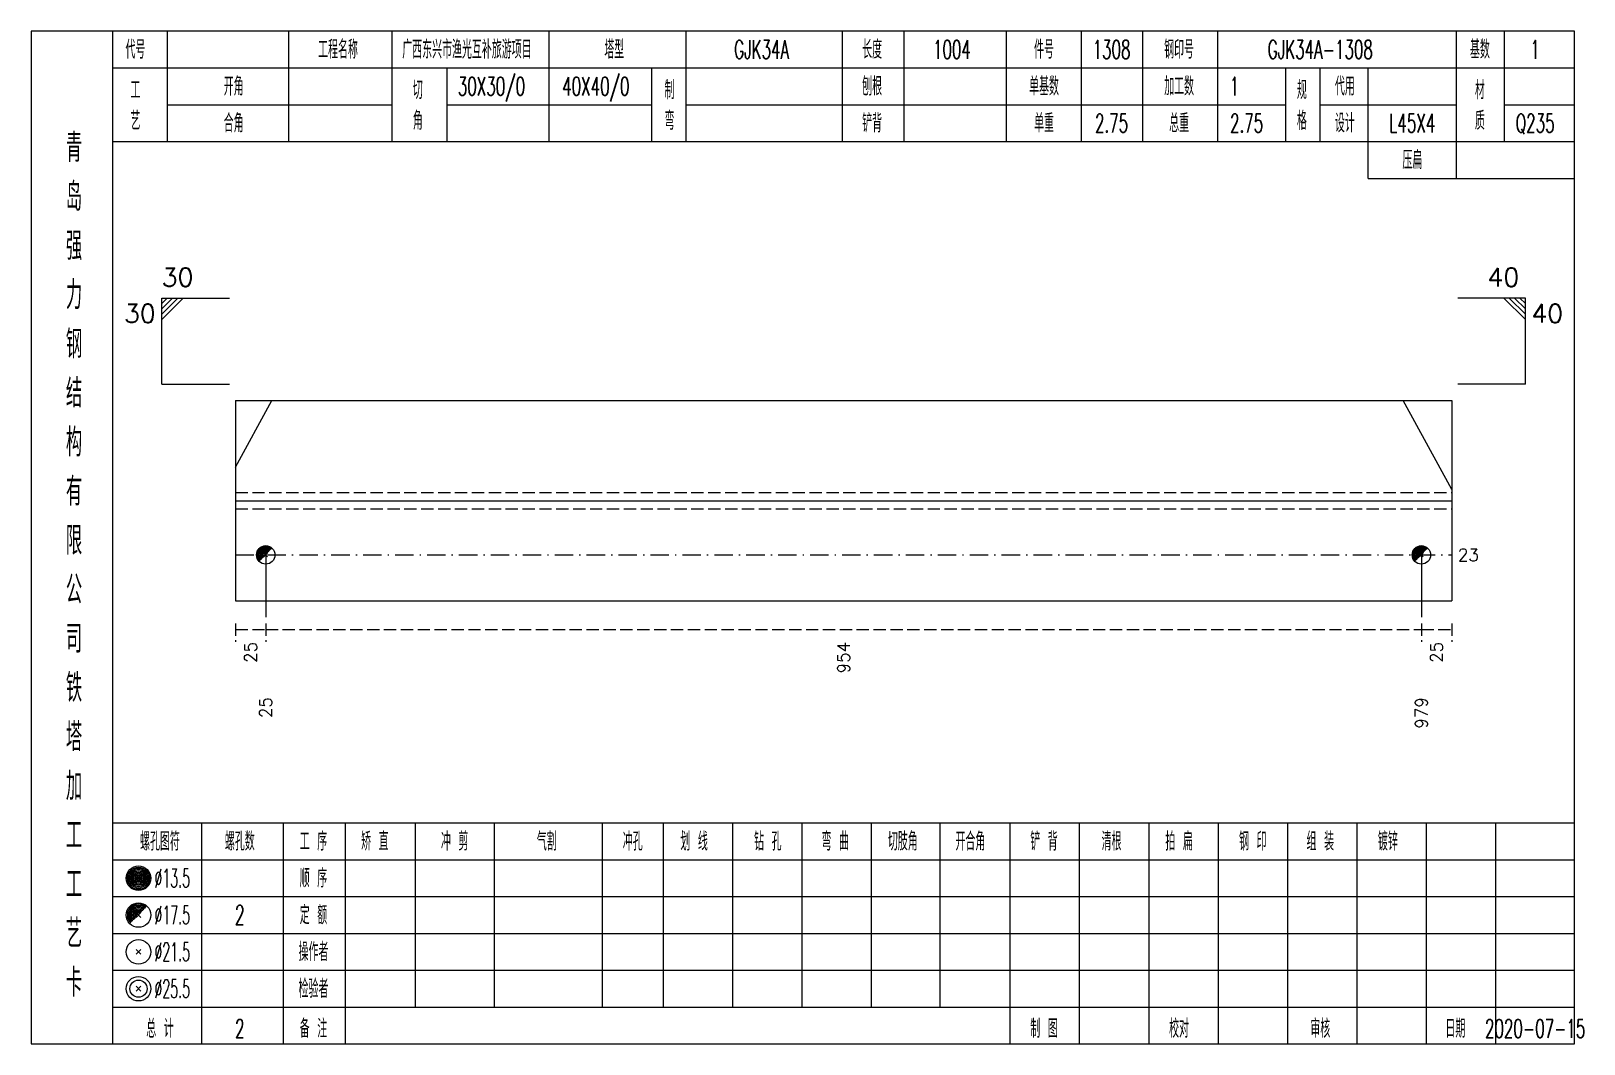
# Model space of a CAD drawing. Extents: x 0 to 2606, y -377 to 6479.
# Drawn here: x 261.4 to 514.3, y 700 to 865 of the extents above; entities that cross this region are included whole.
import ezdxf
from ezdxf.enums import TextEntityAlignment as Align

# ---------------------------------------------------------------- set-up
doc = ezdxf.new("R2010")
doc.units = 0
doc.header["$MEASUREMENT"] = 0
doc.linetypes.add('一点画线', pattern=[5.2, 3, -1, 0.2, -1])
doc.linetypes.add('虚线', pattern=[2.75, 2, -0.75])
doc.layers.get('0').update_dxf_attribs({"linetype": 'CONTINUOUS', "lineweight": 25})
doc.layers.add('1', color=7, linetype='CONTINUOUS', lineweight=25)
doc.layers.add('4', color=7, linetype='CONTINUOUS', lineweight=25)
doc.styles.get("Standard").update_dxf_attribs({"font": 'simplex.shx', "width": 0.7, "height": 3, "bigfont": 'gbhzfs.shx'})

msp = doc.modelspace()

# ---------------------------------------------------------------- texts
at = {"color": 7, "linetype": 'Continuous', "lineweight": 13}
msp.add_text('30', height=3, dxfattribs=at).set_placement((282.7, 822.5), align=Align.BOTTOM_LEFT)
msp.add_text('40', height=3, dxfattribs=at).set_placement((503.8, 822.5), align=Align.BOTTOM_RIGHT)
msp.add_text('30', height=3, dxfattribs=at).set_placement((281.7, 820.5), align=Align.TOP_RIGHT)
msp.add_text('40', height=3, dxfattribs=at).set_placement((505.8, 820.5), align=Align.TOP_LEFT)
msp.add_text('23', height=2, dxfattribs=at).set_placement((493.8, 779.67), align=Align.MIDDLE_LEFT)
at = {"color": 8, "linetype": 'Continuous', "lineweight": 9}
for s, p in [('25', (297.17, 765.5)), ('954', (393.75, 765.5)), ('25', (490.33, 765.5))]:
    msp.add_text(s, height=2, rotation=90, dxfattribs=at).set_placement(p, align=Align.MIDDLE_RIGHT)
at = {"layer": '1', "color": 7, "linetype": 'Continuous', "lineweight": 13}
for s, p in [('25', (299.63, 756.5)), ('979', (487.87, 756.5))]:
    msp.add_text(s, height=2, rotation=90, dxfattribs=at).set_placement(p, align=Align.MIDDLE_RIGHT)
at = {"layer": '4', "color": 1, "linetype": 'Continuous', "lineweight": 13}
for s, height, width, p in [('代号', 3, 0.6, (278.4, 862)), ('工程名称', 3, 0.6, (311.4, 862)), ('广西东兴市渔光互补旅游项目', 3, 0.6, (332.4, 862)), ('塔型', 3, 0.6, (356.4, 862)), ('GJK34A', 3, 0.6, (380.4, 862)), ('长度', 3, 0.6, (398.4, 862)), ('1004', 3, 0.6, (411.4, 862)), ('件号', 3, 0.6, (426.4, 862)), ('1308', 3, 0.6, (437.4, 862)), ('钢印号', 3, 0.6, (448.4, 862)), ('GJK34A-1308', 3, 0.6, (471.4, 862)), ('基数', 3, 0.6, (497.4, 862)), ('1', 3, 0.6, (506.4, 862)), ('开角', 3, 0.6, (294.4, 856)), ('30X30/0', 3, 0.6, (336.4, 856)), ('40X40/0', 3, 0.6, (353.4, 856)), ('刨根', 3, 0.6, (398.4, 856)), ('单基数', 3, 0.6, (426.4, 856)), ('加工数', 3, 0.6, (448.4, 856)), ('1', 3, 0.6, (457.4, 856)), ('代用', 3, 0.6, (475.4, 856)), ('工', 3, 0.6, (278.4, 855.4)), ('切', 3, 0.6, (324.4, 855.4)), ('制', 3, 0.6, (365.4, 855.4)), ('规', 3, 0.6, (468.4, 855.4)), ('材', 3, 0.6, (497.4, 855.4)), ('艺', 3, 0.6, (278.4, 850.4)), ('合角', 3, 0.6, (294.4, 850)), ('角', 3, 0.6, (324.4, 850.4)), ('弯', 3, 0.6, (365.4, 850.4)), ('铲背', 3, 0.6, (398.4, 850)), ('单重', 3, 0.6, (426.4, 850)), ('2.75', 3, 0.6, (437.4, 850)), ('总重', 3, 0.6, (448.4, 850)), ('2.75', 3, 0.6, (459.4, 850)), ('格', 3, 0.6, (468.4, 850.4)), ('设计', 3, 0.6, (475.4, 850)), ('L45X4', 3, 0.6, (486.4, 850)), ('质', 3, 0.6, (497.4, 850.4)), ('Q235', 3, 0.6, (506.4, 850)), ('青', 4.6, 0.8, (268.4, 846)), ('压扁', 3, 0.6, (486.4, 844)), ('岛', 4.6, 0.8, (268.4, 838)), ('强', 4.6, 0.8, (268.4, 830)), ('力', 4.6, 0.8, (268.4, 822)), ('钢', 4.6, 0.8, (268.4, 814)), ('结', 4.6, 0.8, (268.4, 806)), ('构', 4.6, 0.8, (268.4, 798)), ('有', 4.6, 0.8, (268.4, 790)), ('限', 4.6, 0.8, (268.4, 782)), ('公', 4.6, 0.8, (268.4, 774)), ('司', 4.6, 0.8, (268.4, 766)), ('铁', 4.6, 0.8, (268.4, 758)), ('塔', 4.6, 0.8, (268.4, 750)), ('加', 4.6, 0.8, (268.4, 742)), ('工', 4.6, 0.8, (268.4, 734)), ('螺孔图符', 3, 0.6, (282.4, 733)), ('螺孔数', 3, 0.6, (295.4, 733)), ('工 序', 3, 0.6, (307.4, 733)), ('矫 直', 3, 0.6, (317.4, 733)), ('冲 剪', 3, 0.6, (330.4, 733)), ('气割', 3, 0.6, (345.4, 733)), ('冲孔', 3, 0.6, (359.4, 733)), ('划 线', 3, 0.6, (369.4, 733)), ('钻 孔', 3, 0.6, (381.4, 733)), ('弯 曲', 3, 0.6, (392.4, 733)), ('切肢角', 3, 0.6, (403.4, 733)), ('开合角', 3, 0.6, (414.4, 733)), ('铲 背', 3, 0.6, (426.4, 733)), ('清根', 3, 0.6, (437.4, 733)), ('拍 扁', 3, 0.6, (448.4, 733)), ('钢 印', 3, 0.6, (460.4, 733)), ('组 装', 3, 0.6, (471.4, 733)), ('镀锌', 3, 0.6, (482.4, 733)), ('%%C13.5', 3, 0.5, (284.4, 727)), ('顺 序', 3, 0.6, (307.4, 727)), ('工', 4.6, 0.8, (268.4, 726)), ('%%C17.5', 3, 0.5, (284.4, 721)), ('2', 3.2, 0.6, (295.4, 721)), ('定 额', 3, 0.6, (307.4, 721)), ('艺', 4.6, 0.8, (268.4, 718)), ('%%C21.5', 3, 0.5, (284.4, 715)), ('操作者', 3, 0.6, (307.4, 715)), ('卡', 4.6, 0.8, (268.4, 710)), ('检验者', 3, 0.6, (307.4, 709)), ('%%C25.5', 3, 0.5, (284.4, 709)), ('总 计', 3, 0.6, (282.4, 702.5)), ('2', 3, 0.6, (295.4, 702.5)), ('备 注', 3, 0.6, (307.4, 702.5)), ('制 图', 3, 0.6, (426.4, 702.5)), ('校对', 3, 0.6, (448.4, 702.5)), ('审核', 3, 0.6, (471.4, 702.5)), ('日期', 3, 0.6, (493.4, 702.5)), ('2020-07-15', 3, 0.6, (506.4, 702.5))]:
    msp.add_text(s, height=height, dxfattribs=dict(at, width=width)).set_placement(p, align=Align.MIDDLE_CENTER)

# ---------------------------------------------------------------- linework, layer by layer
at = {"color": 7, "linetype": 'Continuous', "lineweight": 13}
for p, q in [((282.7, 821.5), (293.7, 821.5)), ((282.7, 807.5), (282.7, 821.5)), ((283.57, 821.5), (282.7, 820.62)), ((284.45, 821.5), (282.7, 819.75)), ((285.32, 821.5), (282.7, 818.88)), ((286.2, 821.5), (282.7, 818)), ((504.8, 821.5), (493.8, 821.5)), ((501.3, 821.5), (504.8, 818)), ((502.18, 821.5), (504.8, 818.88)), ((503.05, 821.5), (504.8, 819.75)), ((503.93, 821.5), (504.8, 820.62)), ((504.8, 807.5), (504.8, 821.5)), ((282.7, 807.5), (293.7, 807.5)), ((504.8, 807.5), (493.8, 807.5)), ((294.7, 793.94), (300.62, 804.83)), ((492.8, 790.31), (484.91, 804.83)), ((299.63, 779.67), (299.63, 769.5)), ((487.87, 779.67), (487.87, 769.5))]:
    msp.add_line(p, q, dxfattribs=at)
at = {"color": 7, "linetype": 'Continuous', "lineweight": 18}
for p, q in [((294.7, 804.83), (294.7, 772.17)), ((294.7, 804.83), (492.8, 804.83)), ((492.8, 804.83), (492.8, 772.17)), ((294.7, 788.5), (492.8, 788.5))]:
    msp.add_line(p, q, dxfattribs=at)
at = {"color": 1, "linetype": '虚线', "lineweight": 18}
for p, q in [((294.7, 789.83), (492.8, 789.83)), ((294.7, 787.17), (492.8, 787.17))]:
    msp.add_line(p, q, dxfattribs=at)
at = {"color": 3, "linetype": '一点画线', "lineweight": 13}
msp.add_line((294.7, 779.67), (492.8, 779.67), dxfattribs=at)
at = {"color": 8, "linetype": '虚线', "lineweight": 9}
for p, q in [((294.7, 768.5), (294.7, 765.5)), ((294.7, 767.5), (299.63, 767.5)), ((299.63, 768.5), (299.63, 765.5)), ((299.63, 768.5), (299.63, 765.5)), ((299.63, 767.5), (487.87, 767.5)), ((487.87, 768.5), (487.87, 765.5)), ((487.87, 768.5), (487.87, 765.5)), ((487.87, 767.5), (492.8, 767.5)), ((492.8, 768.5), (492.8, 765.5))]:
    msp.add_line(p, q, dxfattribs=at)
at = {"layer": '1', "color": 7, "linetype": 'Continuous', "lineweight": 0}
for p, q in [((299.33, 779.37), (299.93, 779.97)), ((299.33, 779.97), (299.93, 779.37)), ((487.57, 779.37), (488.17, 779.97)), ((487.57, 779.97), (488.17, 779.37))]:
    msp.add_line(p, q, dxfattribs=at)
at = {"layer": '1', "color": 7, "linetype": 'Continuous', "lineweight": 18}
msp.add_line((294.7, 772.17), (492.8, 772.17), dxfattribs=at)
at = {"layer": '1', "color": 7, "linetype": 'Continuous', "lineweight": 13}
for centre in [(299.63, 779.67), (487.87, 779.67)]:
    msp.add_circle(centre, 1.5, dxfattribs=at)
for centre, radius in [((299.63, 779.67), 1.35), ((299.63, 779.67), 1.2), ((299.63, 779.67), 1.05), ((299.63, 779.67), 0.9), ((299.63, 779.67), 0.75), ((299.63, 779.67), 0.6), ((299.63, 779.67), 0.45), ((299.63, 779.67), 0.3), ((299.63, 779.67), 0.15), ((487.87, 779.67), 1.35), ((487.87, 779.67), 1.2), ((487.87, 779.67), 1.05), ((487.87, 779.67), 0.9), ((487.87, 779.67), 0.75), ((487.87, 779.67), 0.6), ((487.87, 779.67), 0.45), ((487.87, 779.67), 0.3), ((487.87, 779.67), 0.15)]:
    msp.add_arc(centre, radius, 45, 225, dxfattribs=at)
at = {"layer": '4', "color": 1, "linetype": 'Continuous', "lineweight": 18}
for p, q in [((274.7, 700), (274.7, 865)), ((283.6, 847), (283.6, 865)), ((303.4, 847), (303.4, 865)), ((320.2, 847), (320.2, 865)), ((345.8, 847), (345.8, 865)), ((368.1, 847), (368.1, 865)), ((393.6, 847), (393.6, 865)), ((403.6, 847), (403.6, 865)), ((420.3, 847), (420.3, 865)), ((432.5, 847), (432.5, 865)), ((442.5, 847), (442.5, 865)), ((454.7, 847), (454.7, 865)), ((493.6, 841), (493.6, 865)), ((501.4, 847), (501.4, 865)), ((274.7, 859), (512.8, 859)), ((329.2, 847), (329.2, 859)), ((362.5, 847), (362.5, 859)), ((465.8, 847), (465.8, 859)), ((471.4, 847), (471.4, 859)), ((479.2, 841), (479.2, 859)), ((283.6, 853), (320.2, 853)), ((329.2, 853), (362.5, 853)), ((368.1, 853), (465.8, 853)), ((471.4, 853), (493.6, 853)), ((501.4, 853), (512.8, 853)), ((274.7, 847), (512.8, 847)), ((479.2, 841), (512.8, 841)), ((274.7, 736), (512.8, 736)), ((289.2, 700), (289.2, 736)), ((302.5, 700), (302.5, 736)), ((312.6, 700), (312.6, 736)), ((324, 706), (324, 736)), ((336.9, 706), (336.9, 736)), ((354.5, 706), (354.5, 736)), ((364.4, 706), (364.4, 736)), ((375.7, 706), (375.7, 736)), ((387, 706), (387, 736)), ((398.3, 706), (398.3, 736)), ((409.5, 706), (409.5, 736)), ((420.9, 706), (420.9, 736)), ((432.2, 706), (432.2, 736)), ((443.5, 706), (443.5, 736)), ((454.8, 706), (454.8, 736)), ((466.1, 706), (466.1, 736)), ((477.4, 706), (477.4, 736)), ((488.7, 706), (488.7, 736)), ((500, 706), (500, 736)), ((274.7, 730), (512.8, 730)), ((274.7, 724), (512.8, 724)), ((274.7, 718), (512.8, 718)), ((274.7, 712), (512.8, 712)), ((274.7, 706), (512.8, 706)), ((420.9, 700), (420.9, 706)), ((432.2, 700), (432.2, 706)), ((443.5, 700), (443.5, 706)), ((454.8, 700), (454.8, 706)), ((466.1, 700), (466.1, 706)), ((477.4, 700), (477.4, 706)), ((488.7, 700), (488.7, 706)), ((500, 700), (500, 706))]:
    msp.add_line(p, q, dxfattribs=at)
at = {"layer": '4', "color": 7, "linetype": 'Continuous', "lineweight": 13}
for p, q in [((278.7, 726.8), (279.1, 727.2)), ((279.1, 726.8), (278.7, 727.2)), ((278.5, 714.6), (279.3, 715.4)), ((279.3, 714.6), (278.5, 715.4)), ((278.5, 708.6), (279.3, 709.4)), ((279.3, 708.6), (278.5, 709.4))]:
    msp.add_line(p, q, dxfattribs=at)
at = {"layer": '4', "color": 7, "linetype": 'Continuous', "lineweight": 0}
for p, q in [((278.5, 720.6), (279.3, 721.4)), ((278.5, 721.4), (279.3, 720.6))]:
    msp.add_line(p, q, dxfattribs=at)
at = {"layer": '4', "color": 1, "linetype": 'Continuous', "lineweight": 18}
msp.add_lwpolyline([(261.4, 865), (261.4, 700), (512.8, 700), (512.8, 865)], close=True, dxfattribs=at)
at = {"layer": '4', "color": 7, "linetype": 'Continuous', "lineweight": 13}
for centre, radius in [((278.9, 727), 2), ((278.9, 727), 1.8), ((278.9, 727), 1.6), ((278.9, 727), 1.4), ((278.9, 727), 1.2), ((278.9, 727), 1), ((278.9, 727), 0.8), ((278.9, 727), 0.6), ((278.9, 727), 0.4), ((278.9, 727), 0.2), ((278.9, 721), 2), ((278.9, 715), 2), ((278.9, 709), 2), ((278.9, 709), 1.4)]:
    msp.add_circle(centre, radius, dxfattribs=at)
for radius in [1.8, 1.6, 1.4, 1.2, 1, 0.8, 0.6, 0.4, 0.2]:
    msp.add_arc((278.9, 721), radius, 45, 225, dxfattribs=at)

msp.set_redraw_order([(e.dxf.handle, doc.entitydb.next_handle()) for e in msp.query("TEXT MTEXT ATTDEF DIMENSION ARC_DIMENSION")])  # texts and dimensions are drawn at this point

doc.saveas('drawing.dxf')
